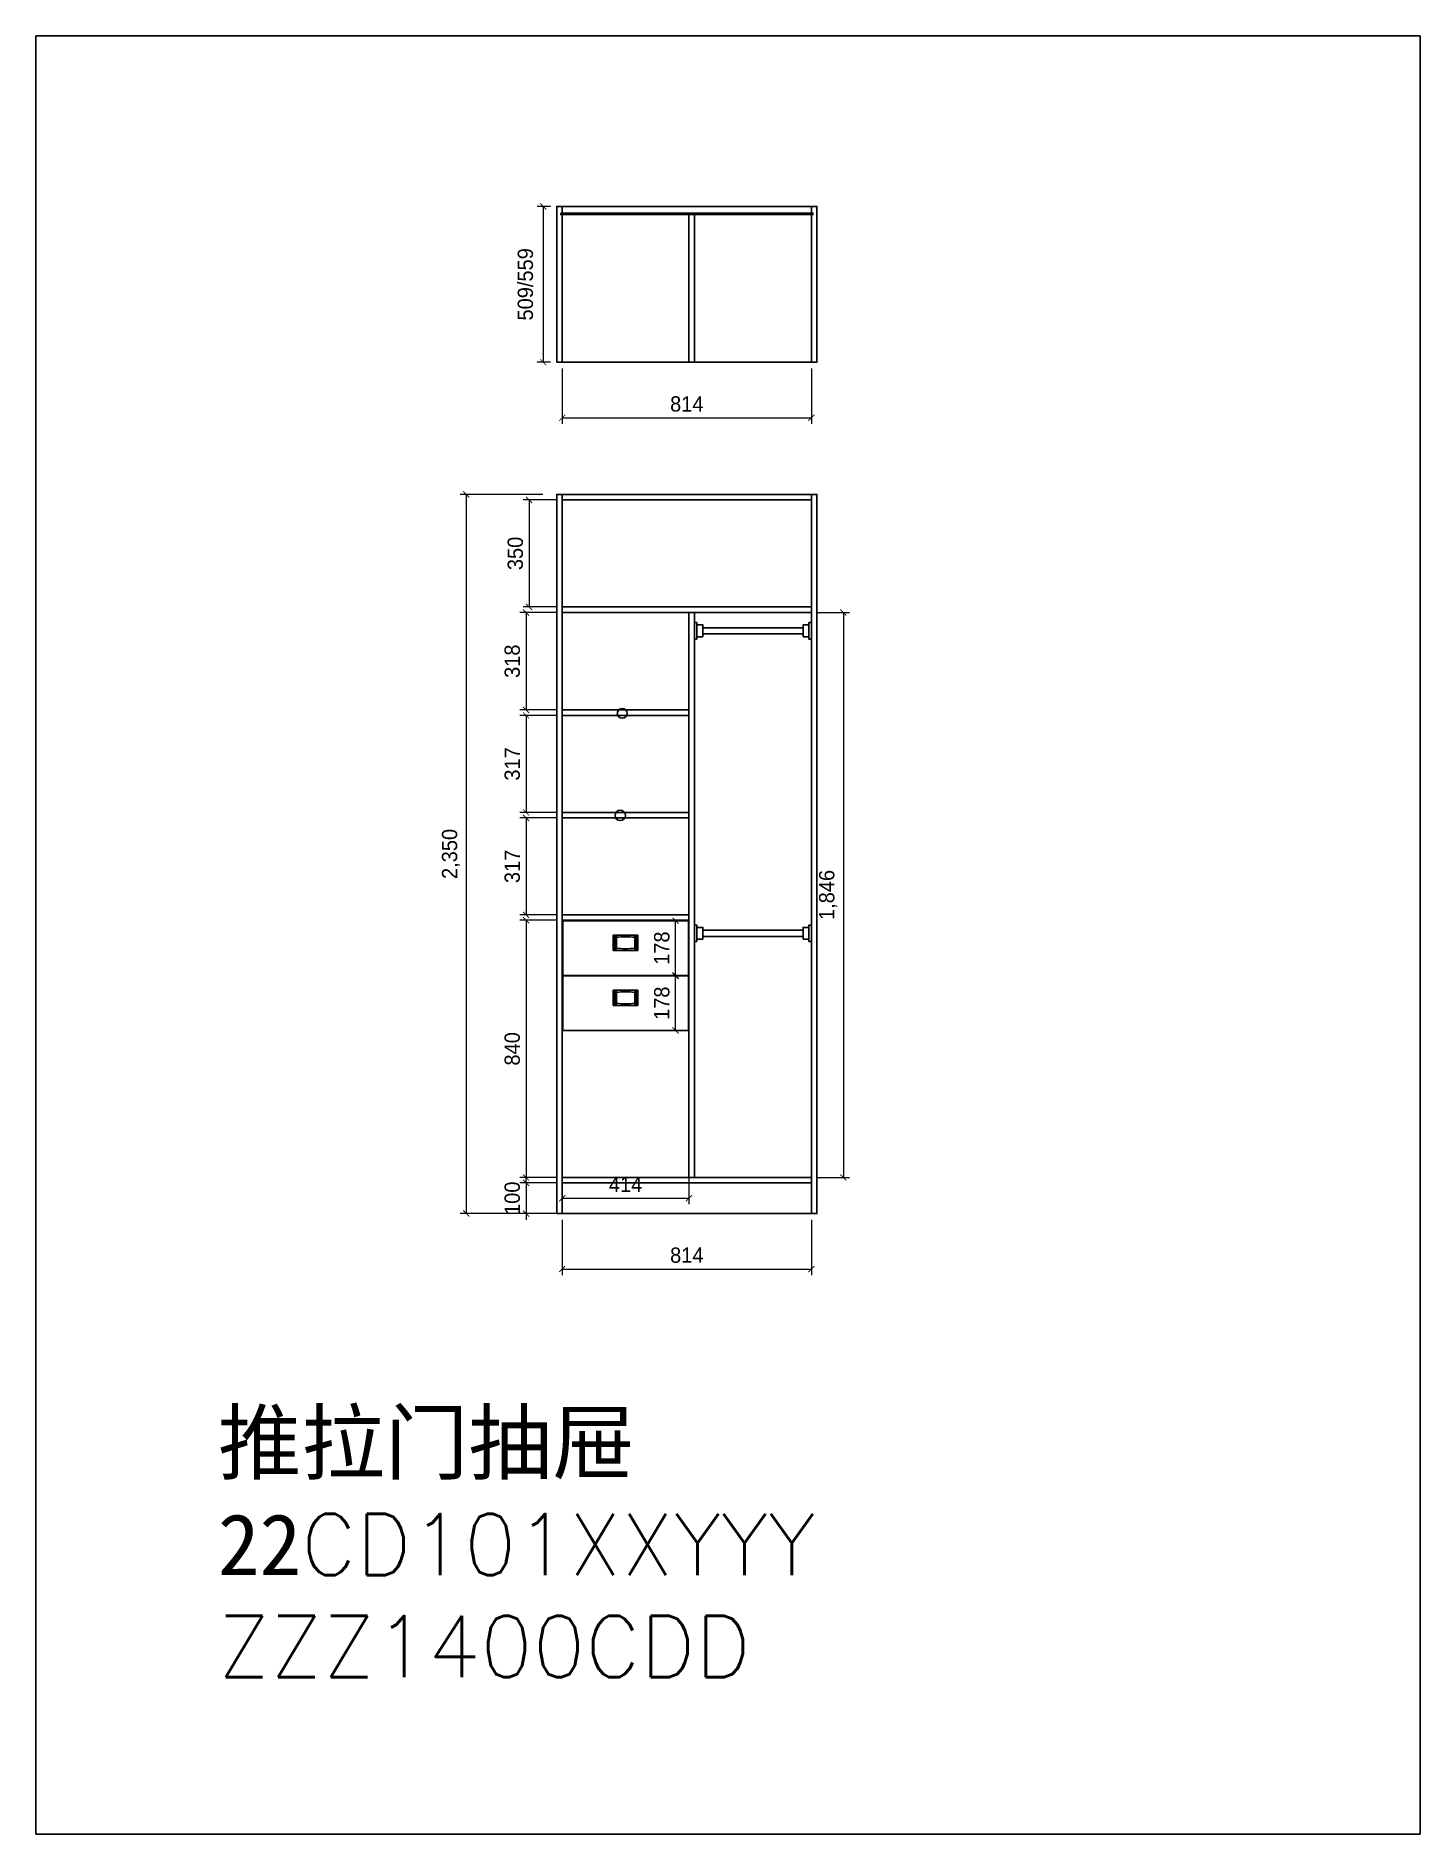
# Model space of a CAD drawing. Header units: millimetres. Extents: x 266 to 44582, y 25835 to 31716.
# Drawn here: x 24093 to 28614, y 25835 to 31711 of the extents above; entities that cross this region are included whole.
import ezdxf

# ---------------------------------------------------------------- set-up
doc = ezdxf.new("R2010")
doc.units = ezdxf.units.MM
for name, color, linetype in [('3', 3, 'Continuous'), ('7', 7, 'Continuous'), ('DIM【标注】', 66, 'Continuous'), ('外框', 7, 'Continuous')]:
    doc.layers.add(name, color=color, linetype=linetype)
doc.styles.add('-黑体', font='txt.shx', dxfattribs={"bigfont": 'bigfont.shx'})
doc.styles.add('AUDIT_D_071121225343-4', font='')
doc.styles.get('AUDIT_D_071121225343-4').set_extended_font_data('HY울릉도L')
doc.dimstyles.new('家居常用', dxfattribs={"dimscale": 200, "dimtxt": 0.25, "dimasz": 0.1, "dimexe": 0.1, "dimexo": 0.1, "dimgap": 0.1, "dimtad": 1, "dimdec": 0, "dimlunit": 6, "dimtxsty": 'AUDIT_D_071121225343-4', "dimblk": 'ARCHTICK', "dimcen": 1, "dimclrd": 252, "dimclre": 252, "dimclrt": 3, "dimadec": 0, "dimazin": 0, "dimtfac": 1, "dimtdec": 0, "dimtix": 1, "dimtmove": 1, "dimatfit": 3, "dimldrblk": 'DOT', "dimfxl": 0.3, "dimfxlon": 1, "dimlwd": 9, "dimlwe": 9, "dimarcsym": 0})
pattern_1 = [(45, (1305.171, -13759.847), (-2.245064, 2.245064), []), (45, (1305.171, -13758.2594), (-2.245064, 2.245064), [])]

msp = doc.modelspace()

# ---------------------------------------------------------------- texts
at = {"insert": (24687.3, 27214.8), "char_height": 200, "width": 1714.257, "attachment_point": 1, "style": '-黑体'}
msp.add_mtext('{\\fSimHei|b0|i0|c134|p49;推拉门抽屉22}CD101{\\C2;XX\\C4;YYY\\Ftxt,bigfont|c134;\\P\\Ftxt,bigfont|c128;\\C6;ZZZ\\C1;14\\C0;00\\C11;C\\C2;DD}', dxfattribs=at)

# ---------------------------------------------------------------- blocks, each defined once
blk = doc.blocks.new('_ArchTick')
at = {"color": 0, "linetype": 'ByBlock', "const_width": 0.15}
blk.add_lwpolyline([(-0.5, -0.5), (0.5, 0.5)], dxfattribs=at)
blk = doc.blocks.new('*D103')
at = {"layer": '3', "color": 252, "lineweight": 9}
for p, q in [((25792.1, 30194.9), (25684.1, 30194.9)), ((25704.1, 30194.9), (25704.1, 29844.9)), ((25792.1, 29844.9), (25684.1, 29844.9))]:
    blk.add_line(p, q, dxfattribs=at)
at = {"layer": 'Defpoints', "color": 0}
for p in [(25812.1, 30194.9), (25704.1, 29844.9), (25812.1, 29844.9)]:
    blk.add_point(p, dxfattribs=at)
at = {"layer": '3', "color": 252, "lineweight": 9, "xscale": 20, "yscale": 20, "zscale": 20}
for p, rotation in [((25704.1, 30194.9), 90), ((25704.1, 29844.9), 270)]:
    blk.add_blockref('_ArchTick', p, dxfattribs=dict(at, rotation=rotation))
at = {"layer": '3', "color": 3, "insert": (25659.1, 30019.9), "char_height": 50, "attachment_point": 5, "rotation": 90, "style": 'AUDIT_D_071121225343-4'}
blk.add_mtext('350', dxfattribs=at)
blk = doc.blocks.new('_DOT')
at = {"color": 0, "linetype": 'ByBlock'}
blk.add_line((-0.5, 0), (-1, 0), dxfattribs=at)
at = {"color": 0, "linetype": 'ByBlock', "const_width": 0.5}
blk.add_lwpolyline([(-0.25, 0, 1), (0.25, 0, 1)], format="xyb", close=True, dxfattribs=at)
blk = doc.blocks.new('*D104')
at = {"layer": '3', "color": 252, "lineweight": 9}
for p, q in [((25792.1, 29826.9), (25674.1, 29826.9)), ((25694.1, 29826.9), (25694.1, 29508.6)), ((25792.1, 29508.6), (25674.1, 29508.6))]:
    blk.add_line(p, q, dxfattribs=at)
at = {"layer": 'Defpoints', "color": 0}
for p in [(25812.1, 29826.9), (25694.1, 29508.6), (25812.1, 29508.6)]:
    blk.add_point(p, dxfattribs=at)
at = {"layer": '3', "color": 252, "lineweight": 9, "xscale": 20, "yscale": 20, "zscale": 20}
for p, rotation in [((25694.1, 29826.9), 90), ((25694.1, 29508.6), 270)]:
    blk.add_blockref('_ArchTick', p, dxfattribs=dict(at, rotation=rotation))
at = {"layer": '3', "color": 3, "insert": (25649.1, 29667.7), "char_height": 50, "attachment_point": 5, "rotation": 90, "style": 'AUDIT_D_071121225343-4'}
blk.add_mtext('318', dxfattribs=at)
blk = doc.blocks.new('*D105')
at = {"layer": '3', "color": 252, "lineweight": 9}
for p, q in [((25792.1, 29490.6), (25674.1, 29490.6)), ((25694.1, 29490.6), (25694.1, 29173.6)), ((25792.1, 29173.6), (25674.1, 29173.6))]:
    blk.add_line(p, q, dxfattribs=at)
at = {"layer": 'Defpoints', "color": 0}
for p in [(25812.1, 29490.6), (25694.1, 29173.6), (25812.1, 29173.6)]:
    blk.add_point(p, dxfattribs=at)
at = {"layer": '3', "color": 252, "lineweight": 9, "xscale": 20, "yscale": 20, "zscale": 20}
for p, rotation in [((25694.1, 29490.6), 90), ((25694.1, 29173.6), 270)]:
    blk.add_blockref('_ArchTick', p, dxfattribs=dict(at, rotation=rotation))
at = {"layer": '3', "color": 3, "insert": (25649.1, 29332.1), "char_height": 50, "attachment_point": 5, "rotation": 90, "style": 'AUDIT_D_071121225343-4'}
blk.add_mtext('317', dxfattribs=at)
blk = doc.blocks.new('*D106')
at = {"layer": '3', "color": 252, "lineweight": 9}
for p, q in [((25792.1, 29155.6), (25674.1, 29155.6)), ((25694.1, 29155.6), (25694.1, 28839.1)), ((25792.1, 28839.1), (25674.1, 28839.1))]:
    blk.add_line(p, q, dxfattribs=at)
at = {"layer": 'Defpoints', "color": 0}
for p in [(25812.1, 29155.6), (25694.1, 28839.1), (25812.1, 28839.1)]:
    blk.add_point(p, dxfattribs=at)
at = {"layer": '3', "color": 252, "lineweight": 9, "xscale": 20, "yscale": 20, "zscale": 20}
for p, rotation in [((25694.1, 29155.6), 90), ((25694.1, 28839.1), 270)]:
    blk.add_blockref('_ArchTick', p, dxfattribs=dict(at, rotation=rotation))
at = {"layer": '3', "color": 3, "insert": (25649.1, 28997.3), "char_height": 50, "attachment_point": 5, "rotation": 90, "style": 'AUDIT_D_071121225343-4'}
blk.add_mtext('317', dxfattribs=at)
blk = doc.blocks.new('衣柜内拉手')
h = blk.add_hatch()
h.set_pattern_fill('STEEL', color=256, style=0)
h.set_pattern_definition(pattern_1)
h.paths.add_polyline_path([(-30, 0), (-40, 0), (-40, -50), (-30, -50)])
h = blk.add_hatch()
h.set_pattern_fill('STEEL', color=256, style=0)
h.set_pattern_definition(pattern_1)
h.paths.add_polyline_path([(40, 0), (30, 0), (30, -50), (40, -50)])
for p, q in [((-40, 0), (40, 0)), ((-40, 0), (-40, -50)), ((-30, 0), (-30, -50)), ((30, 0), (30, -50)), ((40, 0), (40, -50)), ((40, -50), (-40, -50))]:
    blk.add_line(p, q)
for centre, start, end in [((0, -257.6), 83.17871, 96.82129), ((0, 208.1), 263.17871, 276.82129)]:
    blk.add_arc(centre, 252.6, start, end)
blk = doc.blocks.new('*D107')
at = {"layer": '3', "color": 252, "lineweight": 9}
for p, q in [((25792.1, 28821.1), (25674.1, 28821.1)), ((25694.1, 28821.1), (25694.1, 27980.9)), ((25792.1, 27980.9), (25674.1, 27980.9))]:
    blk.add_line(p, q, dxfattribs=at)
at = {"layer": 'Defpoints', "color": 0}
for p in [(25812.1, 28821.1), (25694.1, 27980.9), (25812.1, 27980.9)]:
    blk.add_point(p, dxfattribs=at)
at = {"layer": '3', "color": 252, "lineweight": 9, "xscale": 20, "yscale": 20, "zscale": 20}
for p, rotation in [((25694.1, 28821.1), 90), ((25694.1, 27980.9), 270)]:
    blk.add_blockref('_ArchTick', p, dxfattribs=dict(at, rotation=rotation))
at = {"layer": '3', "color": 3, "insert": (25649.1, 28401), "char_height": 50, "attachment_point": 5, "rotation": 90, "style": 'AUDIT_D_071121225343-4'}
blk.add_mtext('840', dxfattribs=at)
blk = doc.blocks.new('*D108')
at = {"layer": '3', "color": 252, "lineweight": 9}
for p, q in [((25748.6, 30212.9), (25478.6, 30212.9)), ((25498.6, 30212.9), (25498.6, 27862.9)), ((25748.6, 27862.9), (25478.6, 27862.9))]:
    blk.add_line(p, q, dxfattribs=at)
at = {"layer": 'Defpoints', "color": 0}
for p in [(25794.1, 30212.9), (25498.6, 27862.9), (25794.1, 27862.9)]:
    blk.add_point(p, dxfattribs=at)
at = {"layer": '3', "color": 252, "lineweight": 9, "xscale": 20, "yscale": 20, "zscale": 20}
for p, rotation in [((25498.6, 30212.9), 90), ((25498.6, 27862.9), 270)]:
    blk.add_blockref('_ArchTick', p, dxfattribs=dict(at, rotation=rotation))
at = {"layer": '3', "color": 3, "insert": (25448.8, 29037.9), "char_height": 50, "attachment_point": 5, "rotation": 90, "style": 'AUDIT_D_071121225343-4'}
blk.add_mtext('2,350', dxfattribs=at)
blk = doc.blocks.new('A$C6B5F1E48')
at = {"layer": '7'}
for points in [[(8, 0), (8, 54), (0, 54), (0, 0)], [(27.4, 7.6), (27.4, 46.4), (8, 46.4), (8, 7.6)]]:
    blk.add_lwpolyline(points, close=True, dxfattribs=at)
blk = doc.blocks.new('*D109')
at = {"layer": '3', "color": 252, "lineweight": 9}
for p, q in [((26646.1, 29826.9), (26750.6, 29826.9)), ((26730.6, 29826.9), (26730.6, 27980.9)), ((26646.1, 27980.9), (26750.6, 27980.9))]:
    blk.add_line(p, q, dxfattribs=at)
at = {"layer": 'Defpoints', "color": 0}
for p in [(26626.1, 29826.9), (26626.1, 27980.9), (26730.6, 27980.9)]:
    blk.add_point(p, dxfattribs=at)
at = {"layer": '3', "color": 252, "lineweight": 9, "xscale": 20, "yscale": 20, "zscale": 20}
for p, rotation in [((26730.6, 29826.9), 90), ((26730.6, 27980.9), 270)]:
    blk.add_blockref('_ArchTick', p, dxfattribs=dict(at, rotation=rotation))
at = {"layer": '3', "color": 3, "insert": (26680.8, 28903.9), "char_height": 50, "attachment_point": 5, "rotation": 90, "style": 'AUDIT_D_071121225343-4'}
blk.add_mtext('1,846', dxfattribs=at)
blk = doc.blocks.new('*D110')
at = {"layer": '3', "color": 252, "lineweight": 9}
for p, q in [((25694.1, 27962.9), (25694.1, 27982.9)), ((25792.1, 27962.9), (25674.1, 27962.9)), ((25694.1, 27962.9), (25694.1, 27862.9)), ((25792.1, 27862.9), (25674.1, 27862.9)), ((25694.1, 27862.9), (25694.1, 27842.9))]:
    blk.add_line(p, q, dxfattribs=at)
at = {"layer": 'Defpoints', "color": 0}
for p in [(25812.1, 27962.9), (25694.1, 27862.9), (25812.1, 27862.9)]:
    blk.add_point(p, dxfattribs=at)
at = {"layer": '3', "color": 252, "lineweight": 9, "xscale": 20, "yscale": 20, "zscale": 20}
for p, rotation in [((25694.1, 27962.9), 270), ((25694.1, 27862.9), 90)]:
    blk.add_blockref('_ArchTick', p, dxfattribs=dict(at, rotation=rotation))
at = {"layer": '3', "color": 3, "insert": (25649.1, 27912.9), "char_height": 50, "attachment_point": 5, "rotation": 90, "style": 'AUDIT_D_071121225343-4'}
blk.add_mtext('100', dxfattribs=at)
blk = doc.blocks.new('*D111')
at = {"layer": '3', "color": 252, "lineweight": 9}
for p, q in [((25774.1, 31153.6), (25730.1, 31153.6)), ((25750.1, 31153.6), (25750.1, 30644.6)), ((25774.1, 30644.6), (25730.1, 30644.6))]:
    blk.add_line(p, q, dxfattribs=at)
at = {"layer": 'Defpoints', "color": 0}
for p in [(25794.1, 31153.6), (25750.1, 30644.6), (25794.1, 30644.6)]:
    blk.add_point(p, dxfattribs=at)
at = {"layer": '3', "color": 252, "lineweight": 9, "xscale": 20, "yscale": 20, "zscale": 20}
for p, rotation in [((25750.1, 31153.6), 90), ((25750.1, 30644.6), 270)]:
    blk.add_blockref('_ArchTick', p, dxfattribs=dict(at, rotation=rotation))
at = {"layer": '3', "color": 3, "insert": (25692, 30899.1), "char_height": 50, "attachment_point": 5, "rotation": 90, "style": 'AUDIT_D_071121225343-4'}
blk.add_mtext('509/559', dxfattribs=at)
blk = doc.blocks.new('*D112')
at = {"layer": '3', "color": 252, "lineweight": 9}
for p, q in [((26123.1, 28819.1), (26202.6, 28819.1)), ((26182.6, 28641.1), (26182.6, 28819.1)), ((26123.1, 28641.1), (26202.6, 28641.1))]:
    blk.add_line(p, q, dxfattribs=at)
at = {"layer": 'Defpoints', "color": 0}
for p in [(26103.1, 28819.1), (26182.6, 28819.1), (26103.1, 28641.1)]:
    blk.add_point(p, dxfattribs=at)
at = {"layer": '3', "color": 252, "lineweight": 9, "xscale": 20, "yscale": 20, "zscale": 20}
for p, rotation in [((26182.6, 28819.1), 90), ((26182.6, 28641.1), 270)]:
    blk.add_blockref('_ArchTick', p, dxfattribs=dict(at, rotation=rotation))
at = {"layer": '3', "color": 3, "insert": (26137.6, 28730.1), "char_height": 50, "attachment_point": 5, "rotation": 90, "style": 'AUDIT_D_071121225343-4'}
blk.add_mtext('178', dxfattribs=at)
blk = doc.blocks.new('*D113')
at = {"layer": '3', "color": 252, "lineweight": 9}
for p, q in [((26123.1, 28639.1), (26202.6, 28639.1)), ((26182.6, 28461.1), (26182.6, 28639.1)), ((26123.1, 28461.1), (26202.6, 28461.1))]:
    blk.add_line(p, q, dxfattribs=at)
at = {"layer": 'Defpoints', "color": 0}
for p in [(26103.1, 28639.1), (26182.6, 28639.1), (26103.1, 28461.1)]:
    blk.add_point(p, dxfattribs=at)
at = {"layer": '3', "color": 252, "lineweight": 9, "xscale": 20, "yscale": 20, "zscale": 20}
for p, rotation in [((26182.6, 28639.1), 90), ((26182.6, 28461.1), 270)]:
    blk.add_blockref('_ArchTick', p, dxfattribs=dict(at, rotation=rotation))
at = {"layer": '3', "color": 3, "insert": (26137.6, 28550.1), "char_height": 50, "attachment_point": 5, "rotation": 90, "style": 'AUDIT_D_071121225343-4'}
blk.add_mtext('178', dxfattribs=at)
blk = doc.blocks.new('*D114')
at = {"layer": 'Defpoints', "color": 0}
for p in [(25812.1, 28005.1), (26226.1, 28005.1), (26226.1, 27913.1)]:
    blk.add_point(p, dxfattribs=at)
at = {"layer": 'DIM【标注】', "color": 252, "lineweight": 9}
for p, q in [((25812.1, 27985.1), (25812.1, 27893.1)), ((26226.1, 27985.1), (26226.1, 27893.1)), ((25812.1, 27913.1), (26226.1, 27913.1))]:
    blk.add_line(p, q, dxfattribs=at)
at = {"layer": 'DIM【标注】', "color": 252, "lineweight": 9, "xscale": 20, "yscale": 20, "zscale": 20, "rotation": 180}
blk.add_blockref('_ArchTick', (25812.1, 27913.1), dxfattribs=at)
at = {"layer": 'DIM【标注】', "color": 252, "lineweight": 9, "xscale": 20, "yscale": 20, "zscale": 20}
blk.add_blockref('_ArchTick', (26226.1, 27913.1), dxfattribs=at)
at = {"layer": 'DIM【标注】', "color": 3, "insert": (26019.1, 27958.1), "char_height": 50, "attachment_point": 5, "style": 'AUDIT_D_071121225343-4'}
blk.add_mtext('414', dxfattribs=at)
blk = doc.blocks.new('*D115')
at = {"layer": 'Defpoints', "color": 0}
for p in [(25812.1, 30644.6), (26626.1, 30644.6), (26626.1, 30463.1)]:
    blk.add_point(p, dxfattribs=at)
at = {"layer": 'DIM【标注】', "color": 252, "lineweight": 9}
for p, q in [((25812.1, 30624.6), (25812.1, 30443.1)), ((26626.1, 30624.6), (26626.1, 30443.1)), ((25812.1, 30463.1), (26626.1, 30463.1))]:
    blk.add_line(p, q, dxfattribs=at)
at = {"layer": 'DIM【标注】', "color": 252, "lineweight": 9, "xscale": 20, "yscale": 20, "zscale": 20, "rotation": 180}
blk.add_blockref('_ArchTick', (25812.1, 30463.1), dxfattribs=at)
at = {"layer": 'DIM【标注】', "color": 252, "lineweight": 9, "xscale": 20, "yscale": 20, "zscale": 20}
blk.add_blockref('_ArchTick', (26626.1, 30463.1), dxfattribs=at)
at = {"layer": 'DIM【标注】', "color": 3, "insert": (26219.1, 30508.1), "char_height": 50, "attachment_point": 5, "style": 'AUDIT_D_071121225343-4'}
blk.add_mtext('814', dxfattribs=at)
blk = doc.blocks.new('*D116')
at = {"layer": 'Defpoints', "color": 0}
for p in [(25812.1, 27862.9), (26626.1, 27862.9), (26626.1, 27681.6)]:
    blk.add_point(p, dxfattribs=at)
at = {"layer": 'DIM【标注】', "color": 252, "lineweight": 9}
for p, q in [((25812.1, 27842.9), (25812.1, 27661.6)), ((26626.1, 27842.9), (26626.1, 27661.6)), ((25812.1, 27681.6), (26626.1, 27681.6))]:
    blk.add_line(p, q, dxfattribs=at)
at = {"layer": 'DIM【标注】', "color": 252, "lineweight": 9, "xscale": 20, "yscale": 20, "zscale": 20, "rotation": 180}
blk.add_blockref('_ArchTick', (25812.1, 27681.6), dxfattribs=at)
at = {"layer": 'DIM【标注】', "color": 252, "lineweight": 9, "xscale": 20, "yscale": 20, "zscale": 20}
blk.add_blockref('_ArchTick', (26626.1, 27681.6), dxfattribs=at)
at = {"layer": 'DIM【标注】', "color": 3, "insert": (26219.1, 27726.6), "char_height": 50, "attachment_point": 5, "style": 'AUDIT_D_071121225343-4'}
blk.add_mtext('814', dxfattribs=at)

# ---------------------------------------------------------------- dimensions: what is measured, and where the dimension line sits
at = {"layer": '3', "color": 0}
dim = msp.add_linear_dim(base=(25750.1, 30644.6), p1=(25794.1, 31153.6), p2=(25794.1, 30644.6), angle=90, text='509/559', dimstyle='家居常用', override={"dimfxl": 1.25, "dimarcsym": 1}, dxfattribs=at)
dim.commit()
dim.dimension.update_dxf_attribs({"geometry": '*D111', "text_midpoint": (25692, 30899.1)})
for base, p1, p2, picture, middle in [((25498.6, 27862.9), (25794.1, 30212.9), (25794.1, 27862.9), '*D108', (25448.8, 29037.9)), ((25704.1, 29844.9), (25812.1, 30194.9), (25812.1, 29844.9), '*D103', (25659.1, 30019.9)), ((25694.1, 29508.6), (25812.1, 29826.9), (25812.1, 29508.6), '*D104', (25649.1, 29667.7)), ((26730.6, 27980.9), (26626.1, 29826.9), (26626.1, 27980.9), '*D109', (26680.8, 28903.9)), ((25694.1, 29173.6), (25812.1, 29490.6), (25812.1, 29173.6), '*D105', (25649.1, 29332.1)), ((25694.075671, 28839.0532617), (25812.1131889, 29155.5532617), (25812.1131889, 28839.0532617), '*D106', (25649.075671, 28997.3032617)), ((25694.1, 27980.9), (25812.1, 28821.1), (25812.1, 27980.9), '*D107', (25649.1, 28401)), ((25694.1, 27862.9), (25812.1, 27962.9), (25812.1, 27862.9), '*D110', (25649.1, 27912.9))]:
    dim = msp.add_linear_dim(base=base, p1=p1, p2=p2, angle=90, dimstyle='家居常用', override={"dimfxl": 1.25, "dimarcsym": 1}, dxfattribs=at)
    dim.commit()
    dim.dimension.update_dxf_attribs({"geometry": picture, "text_midpoint": middle})
at = {"layer": '3', "color": 7, "true_color": 0xffffff}
for p1, p2, picture, middle in [((26103.1, 28641.1), (26103.1, 28819.1), '*D112', (26137.6, 28730.1)), ((26103.1, 28461.1), (26103.1, 28639.1), '*D113', (26137.6, 28550.1))]:
    dim = msp.add_aligned_dim(p1=p1, p2=p2, distance=-79.5, dimstyle='家居常用', override={"dimfxl": 1.25, "dimarcsym": 1}, dxfattribs=at)
    dim.commit()
    dim.dimension.update_dxf_attribs({"geometry": picture, "text_midpoint": middle})
at = {"layer": 'DIM【标注】', "color": 7, "true_color": 0xffffff}
for base, p1, p2, picture, middle in [((26626.1, 30463.1), (25812.1, 30644.6), (26626.1, 30644.6), '*D115', (26219.1, 30508.1)), ((26226.1, 27913.1), (25812.1, 28005.1), (26226.1, 28005.1), '*D114', (26019.1, 27958.1)), ((26626.1, 27681.6), (25812.1, 27862.9), (26626.1, 27862.9), '*D116', (26219.1, 27726.6))]:
    dim = msp.add_linear_dim(base=base, p1=p1, p2=p2, dimstyle='家居常用', override={"dimfxl": 1.25, "dimarcsym": 1}, dxfattribs=at)
    dim.commit()
    dim.dimension.update_dxf_attribs({"geometry": picture, "text_midpoint": middle})

# ---------------------------------------------------------------- linework, layer by layer
at = {"layer": '3', "color": 0}
for points in [[(25794.1, 30644.6), (25812.1, 30644.6), (25812.1, 31153.6), (25794.1, 31153.6)], [(25812.1, 30644.6), (26626.1, 30644.6), (26626.1, 31153.6), (25812.1, 31153.6)], [(26626.1, 30644.6), (26644.1, 30644.6), (26644.1, 31153.6), (26626.1, 31153.6)], [(26226.1, 30644.6), (26244.1, 30644.6), (26244.1, 31127.2), (26226.1, 31127.2)], [(25794.1, 27862.9), (25812.1, 27862.9), (25812.1, 30212.9), (25794.1, 30212.9)], [(25812.1, 30212.9), (26626.1, 30212.9), (26626.1, 30194.9), (25812.1, 30194.9)], [(26626.1, 27862.9), (26644.1, 27862.9), (26644.1, 30212.9), (26626.1, 30212.9)], [(25812.1, 29844.9), (26626.1, 29844.9), (26626.1, 29826.9), (25812.1, 29826.9)], [(26226.1, 29826.9), (26244.1, 29826.9), (26244.1, 27980.9), (26226.1, 27980.9)], [(25812.1, 29508.6), (26226.1, 29508.6), (26226.1, 29490.6), (25812.1, 29490.6)], [(25812.1, 29173.6), (26226.1, 29173.6), (26226.1, 29155.6), (25812.1, 29155.6)], [(25812.1, 28839.1), (26226.1, 28839.1), (26226.1, 28821.1), (25812.1, 28821.1)], [(25812.1, 27980.9), (26626.1, 27980.9), (26626.1, 27962.9), (25812.1, 27962.9)]]:
    msp.add_lwpolyline(points, close=True, dxfattribs=at)
at = {"layer": '3', "color": 2}
msp.add_lwpolyline([(25807.1, 31132.2), (26631.1, 31132.2), (26631.1, 31127.2), (25807.1, 31127.2)], close=True, dxfattribs=at)
at = {"layer": '3', "color": 8}
for points in [[(26271.5, 29777.1), (26598.7, 29777.1), (26598.7, 29757), (26271.5, 29757)], [(26271.5, 28788.8), (26598.7, 28788.8), (26598.7, 28768.7), (26271.5, 28768.7)]]:
    msp.add_lwpolyline(points, close=True, dxfattribs=at)
at = {"layer": '3'}
for points in [[(25814.1, 28819.1), (26224.1, 28819.1), (26224.1, 28641.1), (25814.1, 28641.1)], [(25814.1, 28639.1), (26224.1, 28639.1), (26224.1, 28461.1), (25814.1, 28461.1)]]:
    msp.add_lwpolyline(points, close=True, dxfattribs=at)
at = {"layer": '3', "color": 7, "true_color": 0xffffff}
msp.add_lwpolyline([(25812.1, 27962.9), (26626.1, 27962.9), (26626.1, 27862.9), (25812.1, 27862.9)], close=True, dxfattribs=at)
at = {"layer": '3'}
for centre, radius in [((26008.1, 29497.1), 16), ((26001.6, 29163.9), 17)]:
    msp.add_circle(centre, radius, dxfattribs=at)
at = {"layer": '外框'}
msp.add_lwpolyline([(24093.2, 31710.7), (28614.2, 31710.7), (28614.2, 25835.4), (24093.2, 25835.4)], close=True, dxfattribs=at)

# ---------------------------------------------------------------- block references
for p in [(26019.1, 28772.5), (26019.1, 28592.5)]:
    msp.add_blockref('衣柜内拉手', p)
at = {"layer": '3', "color": 8}
for p in [(26244.1, 29740), (26244.1, 28751.7)]:
    msp.add_blockref('A$C6B5F1E48', p, dxfattribs=at)
at = {"layer": '3', "color": 8, "xscale": -1}
for p in [(26626.1, 29740), (26626.1, 28751.7)]:
    msp.add_blockref('A$C6B5F1E48', p, dxfattribs=at)

msp.set_redraw_order([(e.dxf.handle, doc.entitydb.next_handle()) for e in msp.query("TEXT MTEXT ATTDEF DIMENSION ARC_DIMENSION")])  # texts and dimensions are drawn at this point

doc.saveas('drawing.dxf')
